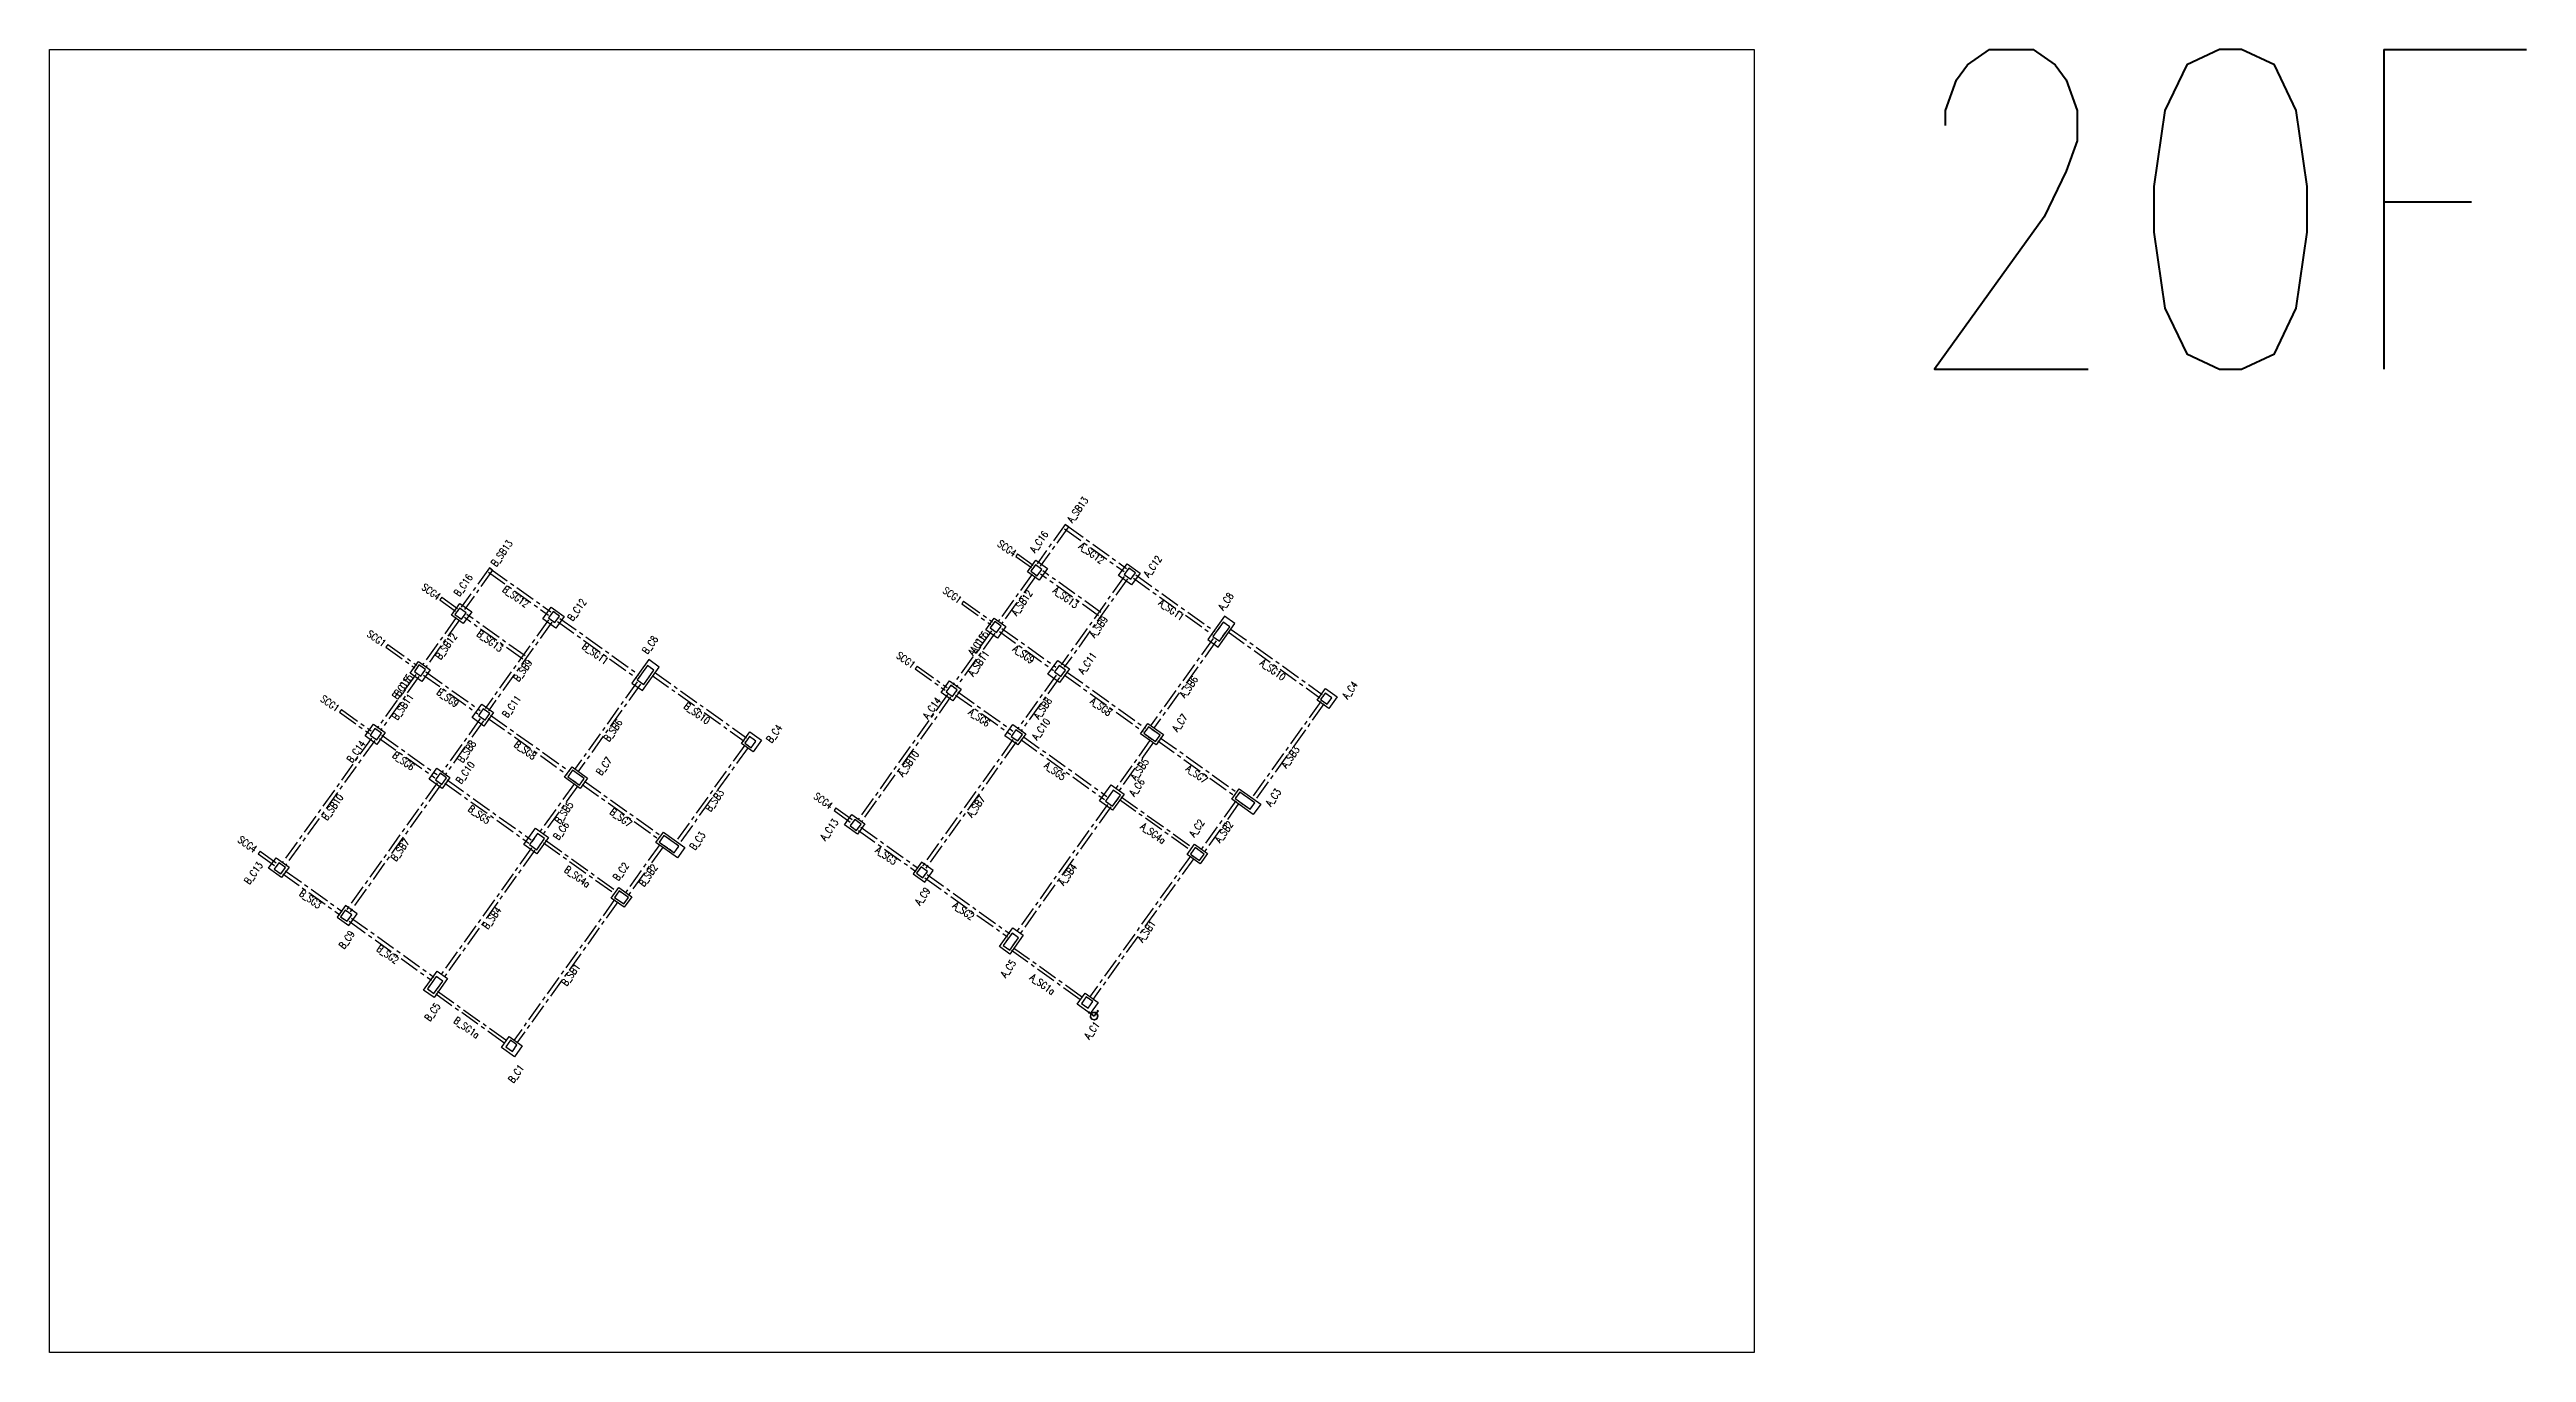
# Model space of a CAD drawing. Header units: millimetres. Extents: x 39613 to 69886, y 27475 to 191272.
# Drawn here: x 50002 to 65498, y 173961 to 182116 of the extents above; entities that cross this region are included whole.
import ezdxf
from ezdxf.enums import TextEntityAlignment as Align

# ---------------------------------------------------------------- set-up
doc = ezdxf.new("R2010")
doc.units = ezdxf.units.MM
doc.header["$LTSCALE"] = 100
doc.header["$MEASUREMENT"] = 0
doc.linetypes.add('CENTER', pattern=[2, 1.25, -0.25, 0.25, -0.25])
doc.linetypes.add('HIDDEN', pattern=[0.375, 0.25, -0.125])
for name, color, linetype in [('TC-COLUMN', 1, 'Continuous'), ('TC-TB', 2, 'Continuous'), ('TC-TC', 4, 'Continuous'), ('TC-虛鋼柱', 4, 'HIDDEN'), ('TC-鋼柱', 11, 'Continuous'), ('TC-鋼粱', 183, 'CENTER')]:
    doc.layers.add(name, color=color, linetype=linetype)
doc.styles.get("Standard").update_dxf_attribs({"font": 'txt.shx', "width": 0.8, "bigfont": 'ae.shx'})

msp = doc.modelspace()

# ---------------------------------------------------------------- texts
at = {"layer": 'Defpoints', "color": 3, "width": 0.8}
msp.add_text('20F', height=2000, rotation=360, dxfattribs=at).set_placement((61589.25, 182116.43), align=Align.TOP_LEFT)
at = {"layer": 'TC-TB', "width": 0.8}
for s, rotation, p in [('A_SB13', 54.440027, (56433.52, 179235.44)), ('B_SB13', 54.440027, (52831.07, 178963.55)), ('SCG4', 324.440027, (55991.68, 178994.73)), ('A_SG12', 324, (56520.73, 178964.08)), ('SCG4', 324.440027, (52389.23, 178722.84)), ('B_SG12', 324, (52918.28, 178692.19)), ('SCG1', 324.440027, (55649.56, 178701.98)), ('A_SB12', 54.440027, (56084.87, 178653.17)), ('A_SG13', 324, (56359.2, 178686.37)), ('A_SG11', 324, (57020.55, 178609.85)), ('A_SB9', 54.440027, (56564.46, 178502.58)), ('SCG1', 324.440027, (52047.11, 178430.09)), ('B_SB12', 54.440027, (52482.42, 178381.28)), ('B_SG13', 324, (52756.75, 178414.48)), ('B_SG11', 324, (53416.64, 178335.93)), ('A_SG9', 324, (56095.68, 178330.82)), ('B_SB9', 54.440027, (52962.01, 178230.69)), ('SCG1', 324.440027, (55358.75, 178295.18)), ('A_SB11', 54.440027, (55813.88, 178274.09)), ('A_SG10', 324, (57654.82, 178233.44)), ('SCG1', 324.440027, (51756.3, 178023.29)), ('B_SB11', 54.440027, (52211.43, 178002.2)), ('B_SG9', 324, (52493.23, 178058.93)), ('A_SB8', 54.440027, (56214.97, 177993.44)), ('A_SG8', 324, (56580.3, 178002.82)), ('A_SB6', 54.440027, (57128.61, 178127.13)), ('B_SB6', 54.440027, (53526.16, 177855.24)), ('B_SG10', 324, (54052.37, 177961.55)), ('A_SG6', 324, (55818.89, 177935.47)), ('B_SB8', 54.440027, (52610.78, 177722.8)), ('B_SG8', 324, (52977.85, 177730.93)), ('A_SB3', 54.440027, (57764.6, 177687.93)), ('B_SG6', 324, (52216.44, 177663.58)), ('A_SB10', 54.440027, (55374.4, 177646.42)), ('A_SG5', 324, (56292.43, 177600.13)), ('A_SB5', 54.440027, (56821.8, 177611.98)), ('A_SG7', 324, (57179.36, 177580.88)), ('B_SB10', 54.440027, (51771.95, 177374.53)), ('B_SB3', 54.440027, (54162.15, 177416.04)), ('SCG4', 324.439959, (54842.12, 177414.02)), ('A_SB7', 54.440027, (55796.91, 177378.22)), ('B_SG5', 324, (52689.98, 177328.24)), ('B_SB5', 54.440027, (53219.35, 177340.09)), ('B_SG7', 324, (53576.91, 177308.99)), ('A_SB2', 54.440027, (57349.04, 177219.79)), ('SCG4', 324.439959, (51239.67, 177142.13)), ('B_SB7', 54.440027, (52194.46, 177106.33)), ('A_SG3', 324, (55236.2, 177070.77)), ('A_SG4a', 324, (56906.1, 177210.61)), ('B_SG4a', 324, (53303.65, 176938.72)), ('B_SB2', 54.440027, (53746.59, 176947.9)), ('A_SB4', 54.440027, (56371.55, 176952.92)), ('B_SG3', 324, (51633.75, 176798.88)), ('B_SB4', 54.440027, (52769.1, 176681.03)), ('A_SG2', 324, (55720.03, 176724.89)), ('A_SB1', 54.440027, (56864.36, 176597.56)), ('B_SG2', 324, (52117.58, 176453)), ('B_SB1', 54.440027, (53261.91, 176325.67)), ('A_SG1a', 324, (56213.94, 176265.97)), ('B_SG1a', 324, (52611.49, 175994.08))]:
    msp.add_text(s, height=45, rotation=rotation, dxfattribs=at).set_placement(p, align=Align.MIDDLE_CENTER)
at = {"layer": 'TC-TC', "width": 0.8}
for s, p in [('A_C16', (56192.23, 179035.48)), ('B_C16', (52589.78, 178763.59)), ('A_C12', (56902.89, 178881.42)), ('B_C12', (53300.44, 178609.53)), ('A_C8', (57360.44, 178662.07)), ('B_C8', (53757.99, 178390.18)), ('A_C15', (55805.52, 178391.36)), ('A_C15', (55819.11, 178410.36)), ('A_C11', (56494.43, 178276.04)), ('B_C15', (52203.07, 178119.47)), ('B_C15', (52216.58, 178138.37)), ('B_C11', (52891.98, 178004.15)), ('A_C14', (55521.68, 177994.31)), ('A_C14', (55521.68, 177994.31)), ('A_C4', (58137.58, 178106.51)), ('A_C10', (56204.51, 177862.74)), ('A_C7', (57072.72, 177902.8)), ('B_C14', (51919.23, 177722.42)), ('B_C14', (51919.23, 177722.42)), ('B_C4', (54535.13, 177834.62)), ('B_C10', (52602.06, 177590.85)), ('B_C7', (53470.27, 177630.91)), ('A_C6', (56804.49, 177498.36)), ('A_C3', (57657.88, 177435.48)), ('B_C6', (53202.04, 177226.47)), ('A_C13', (54879.51, 177233.57)), ('A_C2', (57178.43, 177243.33)), ('B_C3', (54055.43, 177163.59)), ('B_C13', (51277.06, 176961.68)), ('B_C2', (53575.98, 176971.44)), ('A_C9', (55462.94, 176816.48)), ('B_C9', (51860.49, 176544.59)), ('A_C5', (55999.62, 176363.86)), ('B_C5', (52397.17, 176091.97)), ('A_C1', (56522.63, 175977.68)), ('B_C1', (52920.18, 175705.79))]:
    msp.add_text(s, height=45, rotation=54.440027, dxfattribs=at).set_placement(p, align=Align.MIDDLE_CENTER)

# ---------------------------------------------------------------- blocks, each defined once
blk = doc.blocks.new('origin')
at = {"color": 3, "lineweight": 35}
blk.add_line((0, 0), (0, 39), dxfattribs=at)
at = {"color": 1, "lineweight": 35}
blk.add_line((0, 0), (39, 0), dxfattribs=at)
at = {"color": 7, "lineweight": 35, "true_color": 0xffffff}
blk.add_lwpolyline([(0, 24), (-18, 15), (-24, 0), (-18, -15), (-4, -23), (13, -19), (22, -7), (23, 6), (15, 18), (0, 24)], dxfattribs=at)
at = {"color": 3, "lineweight": 35}
blk.add_lwpolyline([(0, 44), (-3, 39), (3, 39)], close=True, dxfattribs=at)
at = {"color": 1, "lineweight": 35}
blk.add_lwpolyline([(44, 0), (39, 3), (39, -3)], close=True, dxfattribs=at)

# ---------------------------------------------------------------- linework, layer by layer
at = {"layer": 'Defpoints'}
msp.add_lwpolyline([(60666.19, 182116.43), (60666.19, 173961.07), (50001.56, 173961.07), (50001.56, 182116.43)], close=True, dxfattribs=at)
at = {"layer": 'TC-COLUMN'}
for points in [[(56119.5, 178847.77), (56171.84, 178920.98), (56245.06, 178868.64), (56192.72, 178795.43)], [(56690.14, 178824.54), (56742.48, 178897.76), (56823.83, 178839.6), (56771.49, 178766.39)], [(52517.05, 178575.88), (52569.39, 178649.09), (52642.61, 178596.75), (52590.27, 178523.54)], [(53087.69, 178552.65), (53140.03, 178625.87), (53221.38, 178567.71), (53169.04, 178494.5)], [(55859.61, 178484.22), (55911.95, 178557.43), (55985.16, 178505.09), (55932.82, 178431.88)], [(57247.88, 178422.93), (57312.96, 178376.41), (57417.64, 178522.84), (57352.55, 178569.37)], [(52257.16, 178212.33), (52309.5, 178285.54), (52382.71, 178233.2), (52330.37, 178159.99)], [(53645.43, 178151.04), (53710.51, 178104.52), (53815.19, 178250.95), (53750.11, 178297.48)], [(56382.24, 178239.46), (56321.17, 178154.04), (56247.96, 178206.38), (56309.02, 178291.8)], [(55631.31, 178164.87), (55704.53, 178112.53), (55652.19, 178039.31), (55578.97, 178091.65)], [(57932.71, 178043.99), (57985.05, 178117.21), (58058.27, 178064.87), (58005.93, 177991.65)], [(52779.79, 177967.57), (52718.72, 177882.15), (52645.51, 177934.49), (52706.57, 178019.91)], [(56872.77, 177898.22), (56970.39, 177828.44), (56923.87, 177763.36), (56826.25, 177833.14)], [(52028.86, 177892.98), (52102.08, 177840.64), (52049.74, 177767.42), (51976.52, 177819.76)], [(54330.26, 177772.1), (54382.6, 177845.32), (54455.82, 177792.98), (54403.48, 177719.76)], [(56027.82, 177890.71), (56109.17, 177832.55), (56059.74, 177763.4), (55978.39, 177821.56)], [(52425.37, 177618.82), (52506.72, 177560.66), (52457.29, 177491.51), (52375.94, 177549.67)], [(53270.32, 177626.33), (53367.94, 177556.55), (53321.42, 177491.47), (53223.8, 177561.25)], [(56571.38, 177413.01), (56644.08, 177514.7), (56725.43, 177456.54), (56652.73, 177354.85)], [(54974.84, 177263.76), (55021.37, 177328.84), (55102.72, 177270.68), (55056.19, 177205.6)], [(52968.93, 177141.12), (53041.63, 177242.81), (53122.98, 177184.65), (53050.28, 177082.96)], [(57118.2, 177077.42), (57164.72, 177142.5), (57246.07, 177084.35), (57199.55, 177019.26)], [(51372.39, 176991.87), (51418.92, 177056.95), (51500.27, 176998.79), (51453.74, 176933.71)], [(55476.93, 176904.83), (55529.27, 176978.04), (55456.05, 177030.38), (55403.71, 176957.17)], [(53515.75, 176805.53), (53562.27, 176870.61), (53643.62, 176812.46), (53597.1, 176747.37)], [(51874.48, 176632.94), (51926.82, 176706.15), (51853.6, 176758.49), (51801.26, 176685.28)], [(55944.45, 176501.64), (56028.78, 176619.6), (56093.86, 176573.07), (56009.53, 176455.11)], [(52342, 176229.75), (52426.33, 176347.71), (52491.41, 176301.18), (52407.08, 176183.22)], [(56480.29, 176210.77), (56561.64, 176152.62), (56512.21, 176083.47), (56430.86, 176141.63)], [(52877.84, 175938.88), (52959.19, 175880.73), (52909.76, 175811.58), (52828.41, 175869.74)]]:
    msp.add_lwpolyline(points, close=True, dxfattribs=at)
for points in [[(57398.06, 177424.53), (57444.59, 177489.61), (57578.81, 177393.66), (57532.29, 177328.58), (57398.06, 177424.53)], [(53795.61, 177152.64), (53842.14, 177217.72), (53976.36, 177121.77), (53929.84, 177056.69), (53795.61, 177152.64)]]:
    msp.add_lwpolyline(points, dxfattribs=at)
at = {"layer": 'TC-虛鋼柱'}
for points in [[(56181.1, 178822.17), (56210.18, 178862.84), (56169.5, 178891.92), (56140.43, 178851.24)], [(56765.69, 178801.27), (56794.77, 178841.94), (56754.09, 178871.02), (56725.01, 178830.34)], [(52578.65, 178550.28), (52607.73, 178590.95), (52567.05, 178620.03), (52537.98, 178579.35)], [(53163.24, 178529.38), (53192.32, 178570.05), (53151.64, 178599.13), (53122.56, 178558.45)], [(55927.03, 178466.75), (55956.1, 178507.43), (55915.43, 178536.51), (55886.35, 178495.83)], [(57385.09, 178503.09), (57344.41, 178532.16), (57280.44, 178442.68), (57321.11, 178413.6)], [(52324.58, 178194.86), (52353.65, 178235.54), (52312.98, 178264.62), (52283.9, 178223.94)], [(53782.64, 178231.2), (53741.96, 178260.27), (53677.99, 178170.79), (53718.66, 178141.71)], [(56329.33, 178191.24), (56358.4, 178231.92), (56317.73, 178260.99), (56288.65, 178220.32)], [(55651.04, 178067.79), (55680.12, 178108.47), (55639.44, 178137.54), (55610.36, 178096.87)], [(57994.32, 178018.39), (58023.39, 178059.07), (57982.72, 178088.15), (57953.64, 178047.47)], [(52726.88, 177919.35), (52755.95, 177960.03), (52715.28, 177989.1), (52686.2, 177948.43)], [(52048.59, 177795.9), (52077.67, 177836.58), (52036.99, 177865.65), (52007.91, 177824.98)], [(54391.87, 177746.5), (54420.94, 177787.18), (54380.27, 177816.26), (54351.19, 177775.58)], [(56059.17, 177788.4), (56088.25, 177829.07), (56047.57, 177858.15), (56018.49, 177817.47)], [(56920.39, 177784.28), (56949.46, 177824.96), (56876.25, 177877.3), (56847.17, 177836.62)], [(53317.94, 177512.39), (53347.01, 177553.07), (53273.8, 177605.41), (53244.72, 177564.73)], [(52456.72, 177516.51), (52485.8, 177557.18), (52445.12, 177586.26), (52416.04, 177545.58)], [(56652.16, 177379.85), (56701.59, 177448.99), (56656.85, 177480.98), (56607.42, 177411.83)], [(57512.55, 177361.13), (57541.63, 177401.8), (57448.07, 177468.68), (57419, 177428.01)], [(55050.68, 177227.98), (55079.76, 177268.65), (55039.08, 177297.73), (55010, 177257.06)], [(53049.71, 177107.96), (53099.14, 177177.1), (53054.4, 177209.09), (53004.97, 177139.94)], [(53910.1, 177089.24), (53939.18, 177129.91), (53845.62, 177196.79), (53816.55, 177156.12)], [(51448.23, 176956.09), (51477.31, 176996.77), (51436.63, 177025.84), (51407.55, 176985.17)], [(55465.31, 176931.57), (55494.39, 176972.24), (55453.71, 177001.32), (55424.64, 176960.65)], [(57196.07, 177040.19), (57225.15, 177080.87), (57168.2, 177121.57), (57139.12, 177080.9)], [(53593.62, 176768.3), (53622.7, 176808.98), (53565.75, 176849.69), (53536.67, 176809.01)], [(51862.86, 176659.68), (51891.94, 176700.35), (51851.27, 176729.43), (51822.19, 176688.76)], [(56008.96, 176480.11), (56064.21, 176557.39), (56023.54, 176586.47), (55968.29, 176509.18)], [(52406.51, 176208.22), (52461.76, 176285.5), (52421.09, 176314.58), (52365.84, 176237.29)], [(56499.44, 176117.19), (56528.52, 176157.86), (56487.84, 176186.94), (56458.76, 176146.26)], [(52896.99, 175845.3), (52926.07, 175885.97), (52885.39, 175915.05), (52856.31, 175874.37)]]:
    msp.add_lwpolyline(points, close=True, dxfattribs=at)
at = {"layer": 'TC-鋼柱'}
for points in [[(56181.1, 178822.17), (56210.18, 178862.84), (56169.5, 178891.92), (56140.43, 178851.24)], [(56765.69, 178801.27), (56794.77, 178841.94), (56754.09, 178871.02), (56725.01, 178830.34)], [(52578.65, 178550.28), (52607.73, 178590.95), (52567.05, 178620.03), (52537.98, 178579.35)], [(53163.24, 178529.38), (53192.32, 178570.05), (53151.64, 178599.13), (53122.56, 178558.45)], [(55927.03, 178466.75), (55956.1, 178507.43), (55915.43, 178536.51), (55886.35, 178495.83)], [(57385.09, 178503.09), (57344.41, 178532.16), (57280.44, 178442.68), (57321.11, 178413.6)], [(52324.58, 178194.86), (52353.65, 178235.54), (52312.98, 178264.62), (52283.9, 178223.94)], [(53782.64, 178231.2), (53741.96, 178260.27), (53677.99, 178170.79), (53718.66, 178141.71)], [(56329.33, 178191.24), (56358.4, 178231.92), (56317.73, 178260.99), (56288.65, 178220.32)], [(55651.04, 178067.79), (55680.12, 178108.47), (55639.44, 178137.54), (55610.36, 178096.87)], [(57994.32, 178018.39), (58023.39, 178059.07), (57982.72, 178088.15), (57953.64, 178047.47)], [(52726.88, 177919.35), (52755.95, 177960.03), (52715.28, 177989.1), (52686.2, 177948.43)], [(52048.59, 177795.9), (52077.67, 177836.58), (52036.99, 177865.65), (52007.91, 177824.98)], [(54391.87, 177746.5), (54420.94, 177787.18), (54380.27, 177816.26), (54351.19, 177775.58)], [(56059.17, 177788.4), (56088.25, 177829.07), (56047.57, 177858.15), (56018.49, 177817.47)], [(56920.39, 177784.28), (56949.46, 177824.96), (56876.25, 177877.3), (56847.17, 177836.62)], [(53317.94, 177512.39), (53347.01, 177553.07), (53273.8, 177605.41), (53244.72, 177564.73)], [(52456.72, 177516.51), (52485.8, 177557.18), (52445.12, 177586.26), (52416.04, 177545.58)], [(56652.16, 177379.85), (56701.59, 177448.99), (56656.85, 177480.98), (56607.42, 177411.83)], [(57512.55, 177361.13), (57541.63, 177401.8), (57448.07, 177468.68), (57419, 177428.01)], [(55050.68, 177227.98), (55079.76, 177268.65), (55039.08, 177297.73), (55010, 177257.06)], [(53049.71, 177107.96), (53099.14, 177177.1), (53054.4, 177209.09), (53004.97, 177139.94)], [(53910.1, 177089.24), (53939.18, 177129.91), (53845.62, 177196.79), (53816.55, 177156.12)], [(51448.23, 176956.09), (51477.31, 176996.77), (51436.63, 177025.84), (51407.55, 176985.17)], [(55465.31, 176931.57), (55494.39, 176972.24), (55453.71, 177001.32), (55424.64, 176960.65)], [(57196.07, 177040.19), (57225.15, 177080.87), (57168.2, 177121.57), (57139.12, 177080.9)], [(53593.62, 176768.3), (53622.7, 176808.98), (53565.75, 176849.69), (53536.67, 176809.01)], [(51862.86, 176659.68), (51891.94, 176700.35), (51851.27, 176729.43), (51822.19, 176688.76)], [(56008.96, 176480.11), (56064.21, 176557.39), (56023.54, 176586.47), (55968.29, 176509.18)], [(52406.51, 176208.22), (52461.76, 176285.5), (52421.09, 176314.58), (52365.84, 176237.29)], [(56499.44, 176117.19), (56528.52, 176157.86), (56487.84, 176186.94), (56458.76, 176146.26)], [(52896.99, 175845.3), (52926.07, 175885.97), (52885.39, 175915.05), (52856.31, 175874.37)]]:
    msp.add_lwpolyline(points, close=True, dxfattribs=at)
at = {"layer": 'TC-鋼粱'}
for p, q in [((56355.58, 179143.61), (56179.39, 178897.15)), ((56375.92, 179129.07), (56355.58, 179143.61)), ((56375.92, 179129.07), (56199.73, 178882.61)), ((56351.21, 179116), (56725.6, 178848.36)), ((56365.75, 179136.34), (56740.14, 178868.7)), ((52753.13, 178871.72), (52576.94, 178625.26)), ((52773.47, 178857.18), (52597.28, 178610.72)), ((52748.76, 178844.12), (53123.15, 178576.47)), ((52773.47, 178857.18), (52753.13, 178871.72)), ((52763.3, 178864.45), (53137.69, 178596.81)), ((56148.85, 178832.93), (55935.48, 178534.46)), ((56057.74, 178959.73), (56046.11, 178943.46)), ((56046.11, 178943.46), (56144.02, 178873.47)), ((56057.74, 178959.73), (56155.65, 178889.74)), ((56565.09, 178572.25), (56200.87, 178832.62)), ((56579.63, 178592.58), (56215.41, 178852.96)), ((56797.09, 178827.99), (57291.12, 178474.82)), ((52455.29, 178687.85), (52443.66, 178671.57)), ((52455.29, 178687.85), (52553.2, 178617.85)), ((56169.19, 178818.39), (55955.82, 178519.92)), ((56725.3, 178817.85), (56329.83, 178264.64)), ((56745.64, 178803.31), (56350.16, 178250.1)), ((56782.55, 178807.65), (57276.58, 178454.48)), ((52546.4, 178561.04), (52333.03, 178262.57)), ((52566.74, 178546.5), (52353.37, 178248.03)), ((52443.66, 178671.57), (52541.57, 178601.58)), ((52962.64, 178300.36), (52598.42, 178560.73)), ((52977.18, 178320.69), (52612.96, 178581.07)), ((53122.85, 178545.96), (52727.38, 177992.75)), ((53143.19, 178531.42), (52747.71, 177978.21)), ((53180.1, 178535.76), (53674.13, 178182.59)), ((53194.64, 178556.1), (53688.67, 178202.93)), ((55720.46, 178663.59), (55708.83, 178647.32)), ((55708.83, 178647.32), (55889.85, 178517.92)), ((55720.46, 178663.59), (55901.48, 178534.19)), ((52118.01, 178391.7), (52106.38, 178375.43)), ((52106.38, 178375.43), (52287.4, 178246.03)), ((52118.01, 178391.7), (52299.03, 178262.3)), ((55894.77, 178477.52), (55653.39, 178139.86)), ((55915.11, 178462.98), (55673.73, 178125.32)), ((55943.88, 178473.14), (56283.52, 178230.34)), ((55958.42, 178493.48), (56298.06, 178250.68)), ((57280.72, 178430.18), (56888.18, 177881.06)), ((57301.06, 178415.64), (56908.51, 177866.53)), ((57374.32, 178470.83), (57949.87, 178059.39)), ((57388.86, 178491.17), (57964.41, 178079.73)), ((52355.97, 178221.59), (52695.61, 177978.79)), ((53786.41, 178219.28), (54361.96, 177807.84)), ((55429.64, 178256.79), (55418.01, 178240.52)), ((55418.01, 178240.52), (55605.14, 178106.75)), ((55429.64, 178256.79), (55616.77, 178123.02)), ((56363.73, 178222.17), (56857.94, 177868.88)), ((52292.32, 178205.63), (52050.94, 177867.97)), ((52312.66, 178191.09), (52071.28, 177853.43)), ((52341.43, 178201.25), (52681.07, 177958.45)), ((53678.28, 178158.29), (53285.73, 177609.18)), ((53698.61, 178143.75), (53306.06, 177594.64)), ((53771.87, 178198.94), (54347.42, 177787.5)), ((55618.78, 178078.56), (55059.13, 177295.69)), ((55639.12, 178064.02), (55079.47, 177281.15)), ((55669.34, 178076.19), (56014.67, 177829.32)), ((55683.87, 178096.53), (56029.21, 177849.66)), ((56299.11, 178200.55), (56057.86, 177863.09)), ((56319.44, 178186.01), (56078.2, 177848.55)), ((56349.19, 178201.83), (56843.4, 177848.54)), ((51827.2, 177984.9), (51815.56, 177968.63)), ((51815.56, 177968.63), (52002.69, 177834.86)), ((51827.2, 177984.9), (52014.32, 177851.13)), ((52696.66, 177928.66), (52455.41, 177591.2)), ((52716.99, 177914.12), (52475.75, 177576.66)), ((52746.74, 177929.94), (53240.95, 177576.65)), ((52761.28, 177950.28), (53255.49, 177596.99)), ((57954.17, 178034.8), (57520.99, 177428.85)), ((57974.51, 178020.26), (57541.33, 177414.31)), ((52016.33, 177806.67), (51456.68, 177023.8)), ((52036.67, 177792.13), (51477.02, 177009.26)), ((52066.89, 177804.3), (52412.22, 177557.43)), ((52081.42, 177824.64), (52426.76, 177577.77)), ((54351.72, 177762.91), (53918.55, 177156.96)), ((54372.06, 177748.37), (53938.88, 177142.42)), ((56029.1, 177797.6), (55463.6, 177006.55)), ((56049.44, 177783.06), (55483.94, 176992.01)), ((56077.48, 177796.82), (56602.19, 177421.71)), ((56092.02, 177817.15), (56616.73, 177442.05)), ((56888.13, 177795.05), (56667.14, 177485.92)), ((56908.47, 177780.51), (56687.48, 177471.38)), ((56935.98, 177788.67), (57418.13, 177443.99)), ((56950.52, 177809.01), (57432.67, 177464.33)), ((52426.65, 177525.71), (51861.15, 176734.66)), ((52446.99, 177511.17), (51881.49, 176720.12)), ((52475.03, 177524.93), (52999.74, 177149.82)), ((52489.57, 177545.26), (53014.28, 177170.16)), ((53285.68, 177523.16), (53064.69, 177214.03)), ((53306.02, 177508.62), (53085.03, 177199.49)), ((53333.53, 177516.78), (53815.68, 177172.1)), ((53348.07, 177537.12), (53830.22, 177192.44)), ((56706.82, 177439.11), (57154.25, 177119.26)), ((54921.12, 177369.77), (54909.49, 177353.5)), ((54909.49, 177353.5), (55013.5, 177279.14)), ((54921.12, 177369.77), (55025.13, 177295.41)), ((56619.91, 177390.61), (56043.59, 176584.43)), ((56640.25, 177376.07), (56063.92, 176569.89)), ((56695.19, 177422.84), (57142.62, 177102.99)), ((57422.69, 177413.08), (57204.52, 177107.9)), ((57443.02, 177398.54), (57224.86, 177093.36)), ((53092.74, 177150.95), (53540.17, 176831.1)), ((53104.37, 177167.22), (53551.8, 176847.37)), ((53820.24, 177141.19), (53602.07, 176836.01)), ((53840.57, 177126.65), (53622.41, 176821.47)), ((55063.18, 177228.27), (55420.86, 176972.56)), ((55077.71, 177248.6), (55435.4, 176992.9)), ((51318.67, 177097.88), (51307.04, 177081.61)), ((51307.04, 177081.61), (51411.05, 177007.25)), ((51318.67, 177097.88), (51422.68, 177023.52)), ((51475.26, 176976.71), (51832.95, 176721.01)), ((53017.46, 177118.72), (52441.14, 176312.54)), ((53037.8, 177104.18), (52461.48, 176298)), ((57139.41, 177068.4), (56507.84, 176184.93)), ((57159.75, 177053.86), (56528.18, 176170.4)), ((51460.73, 176956.38), (51818.41, 176700.67)), ((55477.81, 176931.85), (55994.23, 176562.68)), ((55492.35, 176952.19), (56008.77, 176583.01)), ((51875.36, 176659.96), (52391.79, 176290.79)), ((51889.9, 176680.3), (52406.32, 176311.12)), ((53536.96, 176796.51), (52905.39, 175913.04)), ((53557.3, 176781.97), (52925.73, 175898.51)), ((56020.01, 176478.36), (56459.35, 176164.28)), ((56031.64, 176494.63), (56470.98, 176180.55)), ((52417.56, 176206.47), (52856.9, 175892.39)), ((52429.19, 176222.74), (52868.53, 175908.66))]:
    msp.add_line(p, q, dxfattribs=at)

# ---------------------------------------------------------------- block references
at = {"rotation": 54.44002677732187}
msp.add_blockref('origin', (56536.62, 176066.02), dxfattribs=at)

msp.set_redraw_order([(e.dxf.handle, doc.entitydb.next_handle()) for e in msp.query("TEXT MTEXT ATTDEF DIMENSION ARC_DIMENSION")])  # texts and dimensions are drawn at this point

doc.saveas('drawing.dxf')
